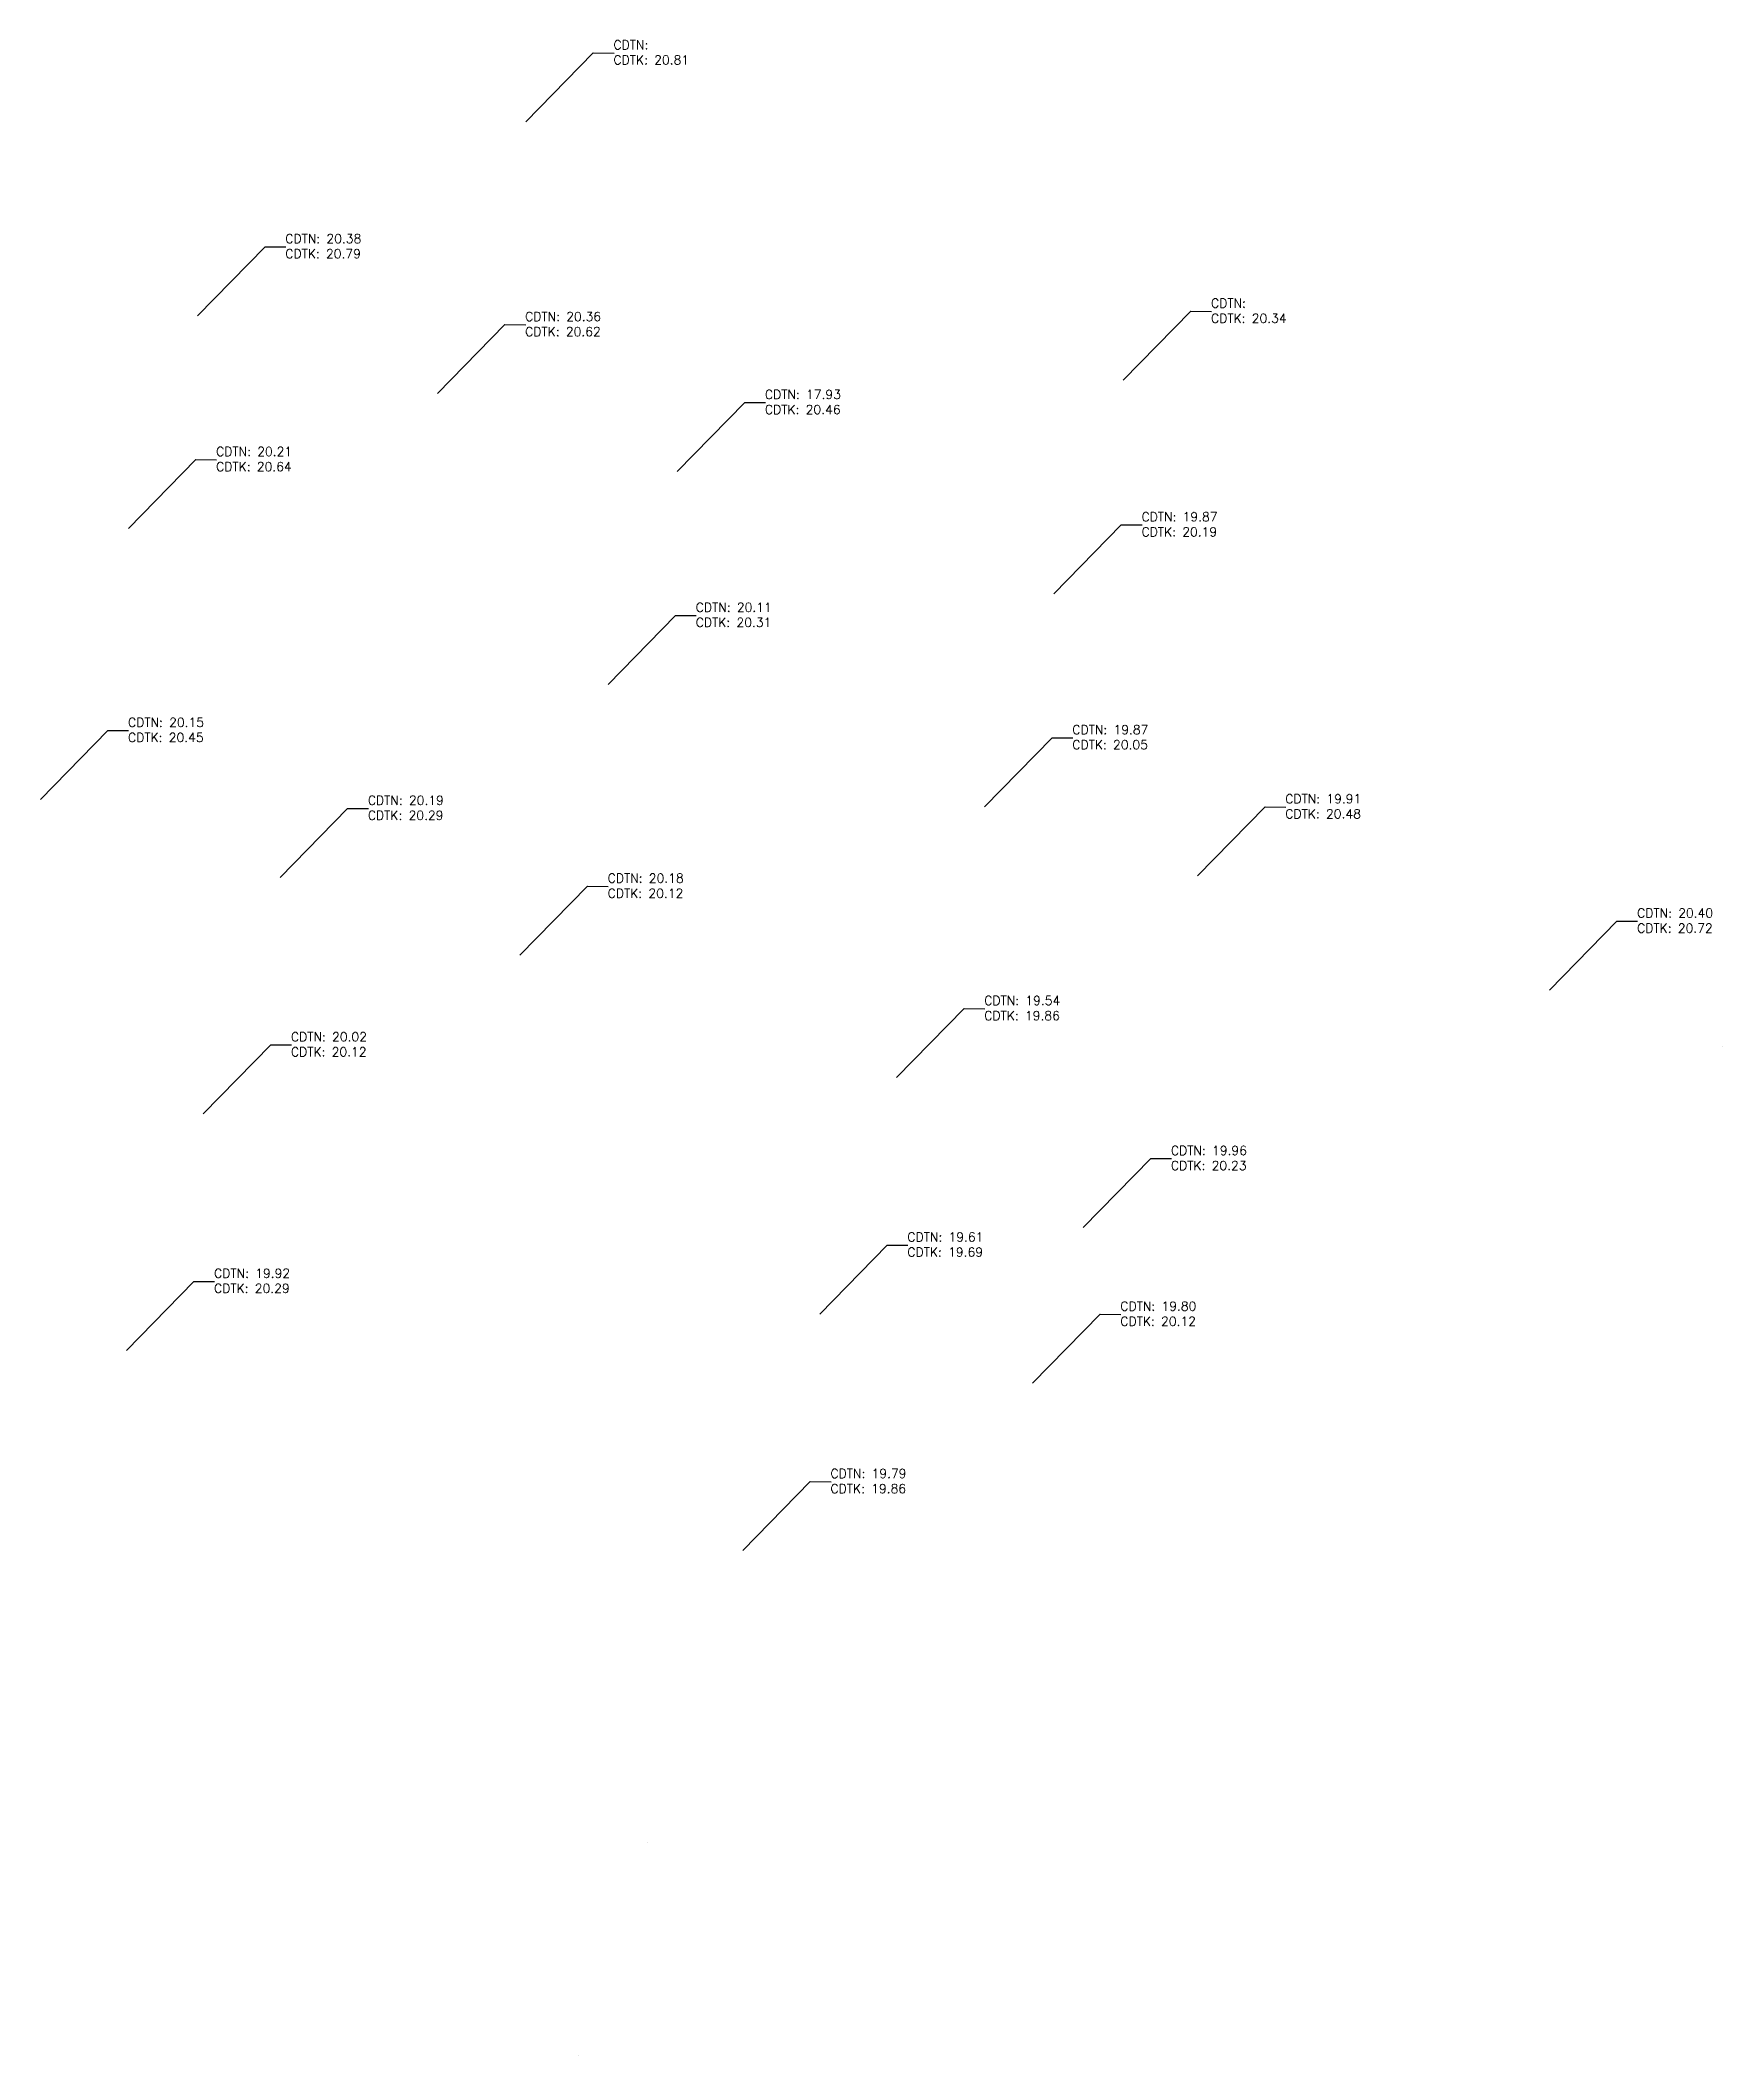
# Model space of a CAD drawing. Header units: metres. Extents: x 585964 to 586572, y 1566010 to 1566771.
# Drawn here: x 586200.4 to 586572.3, y 1566277.7 to 1566723.5 of the extents above; entities that cross this region are included whole.
import ezdxf

# ---------------------------------------------------------------- set-up
doc = ezdxf.new("R2010")
doc.units = ezdxf.units.M
doc.linetypes.add('CENTER', pattern=[2, 1.25, -0.25, 0.25, -0.25])
doc.layers.add('center', color=216, linetype='CENTER')
doc.styles.get("Standard").update_dxf_attribs({"font": 'simplex.shx'})

msp = doc.modelspace()

# ---------------------------------------------------------------- texts
at = {"char_height": 2, "attachment_point": 1}
for s, width, insert in [('CDTN:\\PCDTK: 20.81', 25.9672, (586327.12, 1566723.48, -0.32)), ('CDTN: 20.38\\PCDTK: 20.79', 24.3298, (586254.57, 1566680.61, -21.13)), ('CDTN: \\PCDTK: 20.34', 25.9672, (586459.23, 1566666.34, -0.79)), ('CDTN: 20.36\\PCDTK: 20.62', 19.6864, (586307.59, 1566663.38, -0.5)), ('CDTN: 17.93\\PCDTK: 20.46', 18.9572, (586360.61, 1566646.15, -0.67)), ('CDTN: 20.21\\PCDTK: 20.64', 22.2743, (586239.27, 1566633.53, -0.49)), ('CDTN: 19.87\\PCDTK: 20.19', 25.9672, (586443.87, 1566619.09, -0.93)), ('CDTN: 20.11\\PCDTK: 20.31', 21.3018, (586345.31, 1566599.07, -21.13)), ('CDTN: 20.15\\PCDTK: 20.45', 21.8291, (586219.8, 1566573.62, -0.67)), ('CDTN: 19.87\\PCDTK: 20.05', 23.2548, (586428.57, 1566572.01, -1.08)), ('CDTN: 20.19\\PCDTK: 20.29', 19.9157, (586272.82, 1566556.39, -0.84)), ('CDTN: 19.91\\PCDTK: 20.48', 23.6165, (586475.65, 1566556.72, -0.65)), ('CDTN: 20.18\\PCDTK: 20.12', 22.3906, (586325.84, 1566539.16, -21.13)), ('CDTN: 20.40\\PCDTK: 20.72', 22.5775, (586553.43, 1566531.44, -21.13)), ('CDTN: 19.54\\PCDTK: 19.86', 21.4364, (586409.1, 1566512.1, -1.27)), ('CDTN: 20.02\\PCDTK: 20.12', 22.9892, (586255.82, 1566504.08, -1.01)), ('CDTN: 19.96\\PCDTK: 20.23', 21.3276, (586450.37, 1566478.93, -0.9)), ('CDTN: 19.61\\PCDTK: 19.69', 21.7981, (586392.1, 1566459.79, -1.44)), ('CDTN: 19.92\\PCDTK: 20.29', 18.9572, (586238.82, 1566451.77, -0.84)), ('CDTN: 19.80\\PCDTK: 20.12', 18.9572, (586439.18, 1566444.49, -1.01)), ('CDTN: 19.79\\PCDTK: 19.86', 18.9572, (586375.1, 1566407.48, -1.27))]:
    msp.add_mtext_dynamic_manual_height_columns(s, width=width, gutter_width=1, heights=[0], dxfattribs=dict(at, insert=insert))

# ---------------------------------------------------------------- linework, layer by layer
at = {"flags": 128}
for points, elevation in [([(586307.73, 1566705.43), (586322.65, 1566720.69), (586327.24, 1566720.67)], 20.81), ([(586439.83, 1566648.29), (586454.75, 1566663.55), (586459.35, 1566663.53)], 20.34), ([(586288.2, 1566645.33), (586303.12, 1566660.59), (586307.71, 1566660.57)], 20.62), ([(586341.22, 1566628.1), (586356.14, 1566643.35), (586360.73, 1566643.34)], 20.46), ([(586219.88, 1566615.48), (586234.8, 1566630.74), (586239.39, 1566630.72)], 20.64), ([(586424.48, 1566601.04), (586439.4, 1566616.3), (586443.99, 1566616.28)], 20.19), ([(586200.41, 1566555.57), (586215.32, 1566570.82), (586219.92, 1566570.81)], 20.45), ([(586409.18, 1566553.96), (586424.1, 1566569.22), (586428.69, 1566569.2)], 20.05), ([(586456.26, 1566538.67), (586471.17, 1566553.92), (586475.77, 1566553.9)], 20.48), ([(586253.43, 1566538.34), (586268.34, 1566553.59), (586272.94, 1566553.58)], 20.29), ([(586389.71, 1566494.05), (586404.62, 1566509.3), (586409.22, 1566509.29)], 19.86), ([(586236.43, 1566486.03), (586251.35, 1566501.29), (586255.94, 1566501.27)], 20.12), ([(586430.98, 1566460.88), (586445.89, 1566476.13), (586450.49, 1566476.12)], 20.23), ([(586372.71, 1566441.74), (586387.62, 1566457), (586392.22, 1566456.98)], 19.69), ([(586219.43, 1566433.72), (586234.35, 1566448.98), (586238.94, 1566448.96)], 20.29), ([(586419.78, 1566426.44), (586434.7, 1566441.7), (586439.3, 1566441.68)], 20.12), ([(586355.71, 1566389.44), (586370.63, 1566404.69), (586375.22, 1566404.67)], 19.86)]:
    msp.add_lwpolyline(points, dxfattribs=dict(at, elevation=elevation))
for points in [[(586235.18, 1566662.56), (586250.1, 1566677.82), (586254.69, 1566677.8)], [(586325.92, 1566581.02), (586340.84, 1566596.28), (586345.43, 1566596.26)], [(586306.45, 1566521.11), (586321.37, 1566536.36), (586325.96, 1566536.35)], [(586534.04, 1566513.39), (586548.96, 1566528.64), (586553.55, 1566528.63)]]:
    msp.add_lwpolyline(points, dxfattribs=at)
at = {"layer": 'center', "linetype": 'CENTER', "ltscale": 10}
for p, q in [((586235.18, 1566662.56), (586235.18, 1566662.56)), ((586325.92, 1566581.02), (586325.92, 1566581.02)), ((586200.41, 1566555.57), (586200.41, 1566555.57)), ((586456.26, 1566538.67), (586456.26, 1566538.67)), ((586306.45, 1566521.11), (586306.45, 1566521.11)), ((586534.04, 1566513.39), (586534.04, 1566513.39)), ((586572.35, 1566500.94), (586572.35, 1566500.94)), ((586389.71, 1566494.05), (586389.71, 1566494.05)), ((586219.43, 1566433.72), (586219.43, 1566433.72)), ((586355.71, 1566389.44), (586355.71, 1566389.44)), ((586334.7, 1566324.79), (586334.7, 1566324.79))]:
    msp.add_line(p, q, dxfattribs=at)
for points in [[(586235.18, 1566662.56), (586235.18, 1566662.56)], [(586456.26, 1566538.67), (586456.26, 1566538.67)], [(586306.45, 1566521.11), (586306.45, 1566521.11)], [(586534.04, 1566513.39), (586534.04, 1566513.39)], [(586572.35, 1566500.94), (586572.35, 1566500.94)], [(586334.7, 1566324.79), (586334.7, 1566324.79)], [(586319.4, 1566277.71), (586319.4, 1566277.71)], [(586319.4, 1566277.71), (586319.4, 1566277.71)]]:
    msp.add_lwpolyline(points, dxfattribs=at)

msp.set_redraw_order([(e.dxf.handle, doc.entitydb.next_handle()) for e in msp.query("TEXT MTEXT ATTDEF DIMENSION ARC_DIMENSION")])  # texts and dimensions are drawn at this point

doc.saveas('drawing.dxf')
